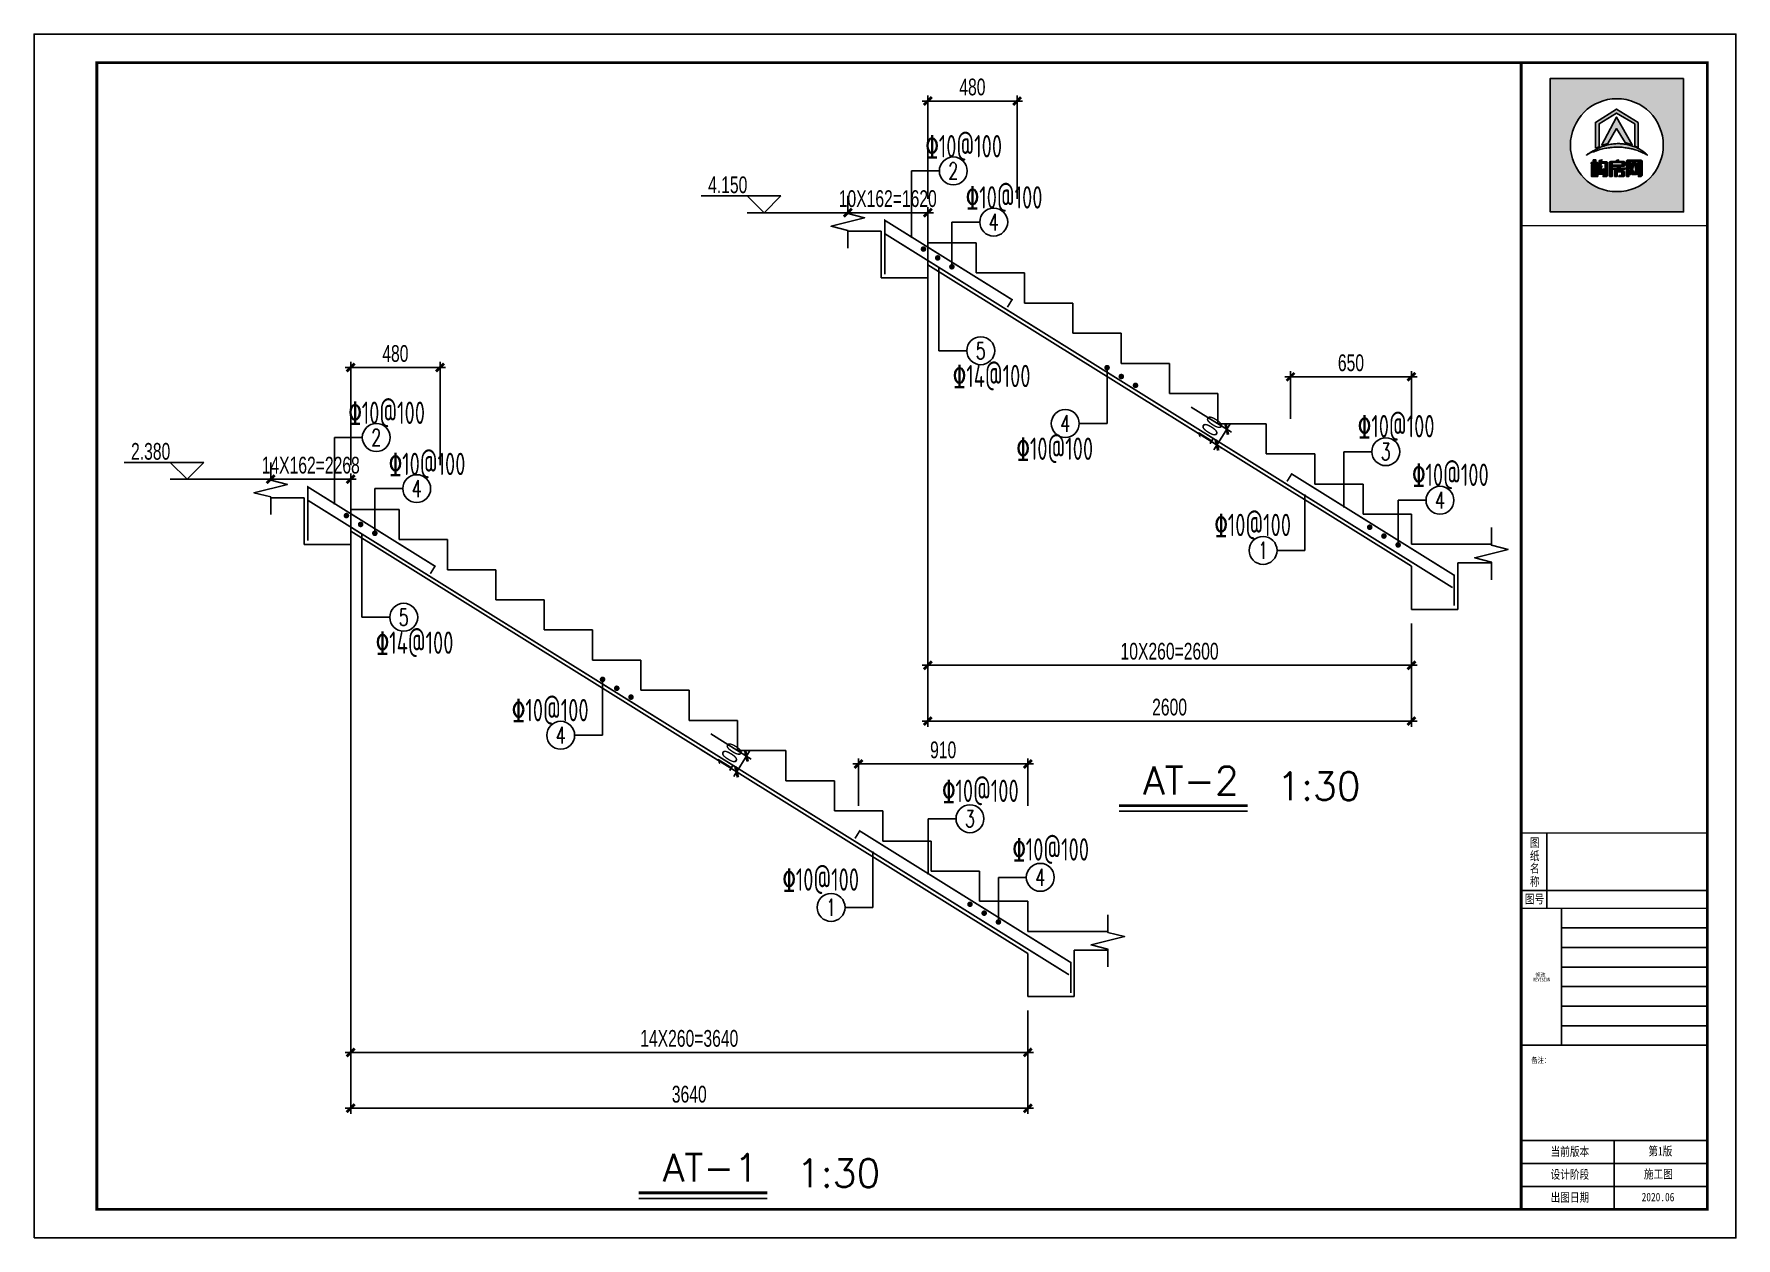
# Model space of a CAD drawing. Header units: millimetres. Extents: x -807114 to 558292, y -468455 to -61603.
# Drawn here: x 466484 to 496981, y -254641 to -233078 of the extents above; entities that cross this region are included whole.
import ezdxf
from ezdxf.enums import TextEntityAlignment as Align

# ---------------------------------------------------------------- set-up
doc = ezdxf.new("R2010")
doc.units = ezdxf.units.MM
doc.header["$LTSCALE"] = 1000
for name, color, linetype in [('DIM', 3, 'Continuous'), ('NUM', 7, 'Continuous'), ('PUB_TEXT', 3, 'Continuous'), ('PUB_TITLE', 4, 'Continuous'), ('REIN', 1, 'Continuous'), ('STAIR_DE', 7, 'Continuous'), ('TEXT', 7, 'Continuous'), ('THIN', 7, 'Continuous')]:
    doc.layers.add(name, color=color, linetype=linetype)
doc.styles.add('HCJG_Dim', font='HCJG.shx', dxfattribs={"width": 0.7, "bigfont": 'hztxt.shx'})
doc.styles.add('HCJG_Label', font='HCJG.shx', dxfattribs={"width": 0.7, "bigfont": 'hztxt.shx'})
doc.styles.add('HCJG_Norm', font='txt.shx', dxfattribs={"bigfont": 'hztxt.shx'})
doc.styles.add('HCJG_Num', font='txt.shx', dxfattribs={"width": 0.7, "bigfont": 'hztxt.shx'})
doc.styles.add('TSSD_Norm', font='Tssdeng.shx', dxfattribs={"width": 0.7, "bigfont": 'hztxt.shx'})
doc.styles.add('ZDBOX', font='simsun.ttc', dxfattribs={"width": 0.7})
doc.styles.add('宋体', font='simsun.ttc', dxfattribs={"width": 0.8})
doc.dimstyles.new('HCJG_30_100', dxfattribs={"dimtxt": 300, "dimasz": 100, "dimexe": 100, "dimexo": 250, "dimgap": 100, "dimtad": 1, "dimdec": 0, "dimlfac": 0.3, "dimzin": 0, "dimdsep": 46, "dimtxsty": 'HCJG_Dim', "dimblk": 'ArchTick', "dimcen": 0, "dimdle": 100, "dimclrd": 3, "dimclre": 3, "dimclrt": 7, "dimadec": 0, "dimazin": 0, "dimtfac": 1, "dimtdec": 0, "dimtix": 1, "dimtmove": 2, "dimatfit": 3, "dimfxl": 1, "dimtolj": 1, "dimtzin": 0, "dimarcsym": 0})

msp = doc.modelspace()

# ---------------------------------------------------------------- texts
at = {"style": 'ZDBOX', "width": 0.8}
for s, height, p in [('图', 154, (493375.5, -247560.8)), ('纸', 154, (493375.5, -247793.2)), ('名', 154, (493375.5, -248017.6)), ('称', 154, (493375.5, -248253.8)), ('图号', 154.03, (493372.4, -248571.5)), ('备注：', 102.68, (493485.3, -251454.4))]:
    msp.add_text(s, height=height, dxfattribs=at).set_placement(p, align=Align.MIDDLE)
for s, p in [('当前版本', (493660.7, -253171.3)), ('第1版', (495411.5, -253164.3)), ('设计阶段', (493660.7, -253582)), ('施工图', (495331.1, -253575)), ('出图日期', (493660.7, -253992.8)), ('2020.06', (495290.8, -253985.7))]:
    msp.add_text(s, height=154.03, dxfattribs=at).set_placement(p)
at = {"layer": 'NUM', "style": 'HCJG_Norm'}
for s, p in [('AT-2', (486356.5, -246698.1)), ('1:30', (488757.6, -246798.1)), ('AT-1', (477749.2, -253632.1)), ('1:30', (480150.3, -253732.1))]:
    msp.add_text(s, height=500, dxfattribs=at).set_placement(p)
at = {"layer": 'PUB_TEXT', "color": 8, "style": '宋体', "width": 0.7}
msp.add_text('REVISION', height=65.27, dxfattribs=at).set_placement((493350.3, -250066.2), align=Align.BOTTOM_LEFT)
at = {"layer": 'PUB_TEXT', "color": 8, "style": '宋体'}
msp.add_text('修改', height=65.27, dxfattribs=at).set_placement((493385.9, -249959.1))
at = {"layer": 'TEXT', "style": 'TSSD_Norm', "width": 0.7}
for s, p in [('%%13110@100', (482456.9, -235286.9)), ('%%13110@100', (483181.5, -236203.3)), ('%%13114@100', (482949.1, -239402.1)), ('%%13110@100', (472116.2, -240061)), ('%%13110@100', (490206.8, -240301.5)), ('%%13110@100', (472840.9, -240977.3)), ('%%13110@100', (491177.7, -241171.3)), ('%%13114@100', (472608.5, -244179)), ('%%13110@100', (482755.1, -246832.8)), ('%%13110@100', (484014.9, -247882.6))]:
    msp.add_text(s, height=400, dxfattribs=at).set_placement(p)
for p in [(485462.2, -240705), (489008.1, -242070.4), (476421.5, -245387.3), (481267.4, -248421.7)]:
    msp.add_text('%%13110@100', height=400, dxfattribs=at).set_placement(p, align=Align.RIGHT)
at = {"layer": 'THIN', "style": 'HCJG_Label', "width": 0.7}
for s, p in [('4.150', (479265.8, -235927.2)), ('2.380', (468925.1, -240701.3))]:
    msp.add_text(s, height=300, dxfattribs=at).set_placement(p, align=Align.RIGHT)

# ---------------------------------------------------------------- blocks, each defined once
blk = doc.blocks.new('sadasfafa')
h = blk.add_hatch(color=252)
h.dxf.hatch_style = 1
h.paths.add_polyline_path([(1853311, -2488040), (1853311, -2490368), (1855639, -2490368), (1855639, -2488040)])
h.paths.add_polyline_path([(1855286, -2489204, 1), (1853664, -2489204, 1)], flags=16)
edge = h.paths.add_edge_path(flags=0)
edge.add_spline(control_points=[(1853945, -2489376), (1853935, -2489385), (1854022, -2489327), (1854064, -2489324), (1854178, -2489280), (1854273, -2489257), (1854375, -2489242), (1854470, -2489236), (1854555, -2489239), (1854630, -2489250), (1854700, -2489259), (1854781, -2489280), (1854854, -2489303), (1854917, -2489335), (1854967, -2489354), (1854993, -2489368), (1855014, -2489382), (1854982, -2489354), (1854965, -2489332), (1854910, -2489297), (1854854, -2489260), (1854784, -2489234), (1854713, -2489206), (1854640, -2489189), (1854569, -2489179), (1854497, -2489176), (1854414, -2489178), (1854321, -2489198), (1854229, -2489222), (1854147, -2489257), (1854080, -2489292), (1854021, -2489325), (1853977, -2489352), (1853953, -2489369), (1853945, -2489376)], knot_values=[0, 0, 0, 0, 114.670179, 423.637006, 763.89867, 1083.683754, 1343.405239, 1688.07646, 1952.326814, 2113.699055, 2375.693807, 2595.188681, 2872.839541, 3068.155951, 3238.592156, 3348.056762, 3361.095167, 3431.805845, 3527.265261, 3733.200323, 3952.805082, 4160.23278, 4398.128766, 4650.488133, 4837.16968, 5050.428326, 5308.684497, 5588.159898, 5913.430939, 6163.12325, 6398.139207, 6601.625078, 6772.549769, 6871.149972, 6871.149972, 6871.149972, 6871.149972], degree=3, periodic=1)
h.paths.add_polyline_path([(1854530, -2489580), (1854534, -2489580), (1854534, -2489603), (1854618, -2489603), (1854618, -2489621), (1854481, -2489621), (1854481, -2489650), (1854589, -2489650), (1854599, -2489656), (1854606, -2489666), (1854606, -2489733), (1854600, -2489742), (1854590, -2489750), (1854506, -2489750), (1854514, -2489740), (1854518, -2489731), (1854552, -2489731), (1854558, -2489728), (1854560, -2489721), (1854560, -2489675), (1854558, -2489670), (1854553, -2489667), (1854481, -2489667), (1854481, -2489750), (1854436, -2489750), (1854436, -2489626), (1854433, -2489621), (1854406, -2489621), (1854406, -2489603), (1854488, -2489603), (1854488, -2489590)], flags=0)
h.paths.add_polyline_path([(1854486, -2489468), (1854506, -2489461), (1854506, -2489485), (1854510, -2489489), (1854601, -2489489), (1854609, -2489494), (1854615, -2489502), (1854615, -2489556), (1854607, -2489564), (1854599, -2489569), (1854401, -2489569), (1854394, -2489573), (1854394, -2489750), (1854349, -2489750), (1854349, -2489504), (1854355, -2489495), (1854367, -2489489), (1854462, -2489489), (1854462, -2489474)], flags=0)
h.paths.add_polyline_path([(1854394, -2489554), (1854394, -2489512), (1854404, -2489506), (1854562, -2489506), (1854570, -2489513), (1854570, -2489554)], flags=0)
h.paths.add_polyline_path([(1854214, -2489569), (1854203, -2489632), (1854193, -2489683), (1854194, -2489689), (1854218, -2489689), (1854220, -2489683), (1854214, -2489633), (1854254, -2489614), (1854263, -2489686), (1854263, -2489700), (1854255, -2489709), (1854159, -2489709), (1854150, -2489702), (1854148, -2489692), (1854173, -2489569)], flags=0)
h.paths.add_polyline_path([(1854187, -2489466), (1854213, -2489458), (1854207, -2489496), (1854296, -2489496), (1854305, -2489498), (1854312, -2489505), (1854314, -2489513), (1854314, -2489733), (1854310, -2489741), (1854301, -2489750), (1854231, -2489750), (1854238, -2489741), (1854243, -2489730), (1854261, -2489730), (1854268, -2489727), (1854270, -2489720), (1854270, -2489531), (1854270, -2489526), (1854267, -2489521), (1854260, -2489516), (1854202, -2489516), (1854201, -2489534), (1854196, -2489558), (1854150, -2489558), (1854159, -2489535), (1854165, -2489504), (1854167, -2489471)], flags=0)
h.paths.add_polyline_path([(1854140, -2489544), (1854140, -2489750), (1854114, -2489750), (1854114, -2489544)], flags=0)
h.paths.add_polyline_path([(1854056, -2489544), (1854053, -2489750), (1854031, -2489750), (1854031, -2489544)], flags=0)
h.paths.add_polyline_path([(1854107, -2489459), (1854107, -2489508), (1854139, -2489508), (1854139, -2489527), (1854107, -2489527), (1854107, -2489750), (1854062, -2489750), (1854062, -2489527), (1854029, -2489527), (1854029, -2489508), (1854062, -2489508), (1854062, -2489459)], flags=0)
h.paths.add_polyline_path([(1854209, -2489211), (1854471, -2488714), (1854743, -2489200), (1854618, -2489155), (1854470, -2488913), (1854318, -2489172)], flags=0)
h.paths.add_polyline_path([(1854102, -2488808), (1854470, -2488575), (1854848, -2488810), (1854848, -2489247), (1854790, -2489223), (1854790, -2488832), (1854471, -2488643), (1854168, -2488829), (1854168, -2489231), (1854102, -2489257)], flags=0)
h.paths.add_polyline_path([(1854685, -2489750), (1854641, -2489750), (1854641, -2489488), (1854641, -2489484), (1854646, -2489475), (1854656, -2489467), (1854898, -2489467), (1854907, -2489471), (1854916, -2489478), (1854916, -2489731), (1854908, -2489743), (1854902, -2489750), (1854847, -2489750), (1854858, -2489732), (1854866, -2489731), (1854869, -2489724), (1854869, -2489718), (1854867, -2489718), (1854836, -2489718), (1854826, -2489684), (1854814, -2489718), (1854746, -2489718), (1854736, -2489684), (1854722, -2489718), (1854689, -2489718), (1854689, -2489709), (1854691, -2489709), (1854720, -2489621), (1854685, -2489512)], flags=0)
h.paths.add_polyline_path([(1854779, -2489518), (1854809, -2489621), (1854781, -2489709), (1854777, -2489709), (1854750, -2489621), (1854775, -2489518)], flags=0)
h = blk.add_hatch(color=7)
h.dxf.hatch_style = 1
h.paths.add_polyline_path([(1854102, -2489257), (1854168, -2489231), (1854168, -2488829), (1854471, -2488643), (1854790, -2488832), (1854790, -2489223), (1854848, -2489247), (1854848, -2488810), (1854470, -2488575), (1854102, -2488808)])
h = blk.add_hatch(color=7)
h.dxf.hatch_style = 1
h.paths.add_polyline_path([(1854318, -2489172), (1854470, -2488913), (1854618, -2489155), (1854743, -2489200), (1854471, -2488714), (1854209, -2489211)])
h = blk.add_hatch(color=7)
h.dxf.hatch_style = 1
edge = h.paths.add_edge_path()
edge.add_spline(control_points=[(1853945, -2489376), (1853953, -2489369), (1853977, -2489352), (1854021, -2489325), (1854080, -2489292), (1854147, -2489257), (1854229, -2489222), (1854321, -2489198), (1854414, -2489178), (1854497, -2489176), (1854569, -2489179), (1854640, -2489189), (1854713, -2489206), (1854784, -2489234), (1854854, -2489260), (1854910, -2489297), (1854965, -2489332), (1854982, -2489354), (1855014, -2489382), (1854993, -2489368), (1854967, -2489354), (1854917, -2489335), (1854854, -2489303), (1854781, -2489280), (1854700, -2489259), (1854630, -2489250), (1854555, -2489239), (1854470, -2489236), (1854375, -2489242), (1854273, -2489257), (1854178, -2489280), (1854064, -2489324), (1854022, -2489327), (1853935, -2489385), (1853945, -2489376)], knot_values=[0, 0, 0, 0, 98.600203, 269.524894, 473.010766, 708.026723, 957.719033, 1282.990074, 1562.465475, 1820.721647, 2033.980292, 2220.661839, 2473.021206, 2710.917192, 2918.34489, 3137.949649, 3343.884711, 3439.344127, 3510.054805, 3523.09321, 3632.557816, 3802.994021, 3998.310431, 4275.961291, 4495.456165, 4757.450917, 4918.823158, 5183.073513, 5527.744733, 5787.466218, 6107.251302, 6447.512966, 6756.479793, 6871.149972, 6871.149972, 6871.149972, 6871.149972], degree=3, periodic=1)
h = blk.add_hatch(color=7)
h.dxf.hatch_style = 1
h.paths.add_polyline_path([(1854062, -2489459), (1854062, -2489508), (1854029, -2489508), (1854029, -2489527), (1854062, -2489527), (1854062, -2489750), (1854107, -2489750), (1854107, -2489527), (1854139, -2489527), (1854139, -2489508), (1854107, -2489508), (1854107, -2489459)])
h = blk.add_hatch(color=7)
h.dxf.hatch_style = 1
h.paths.add_polyline_path([(1854031, -2489544), (1854031, -2489750), (1854053, -2489750), (1854056, -2489544)])
h = blk.add_hatch(color=7)
h.dxf.hatch_style = 1
h.paths.add_polyline_path([(1854114, -2489544), (1854114, -2489750), (1854140, -2489750), (1854140, -2489544)])
h = blk.add_hatch(color=7)
h.dxf.hatch_style = 1
h.paths.add_polyline_path([(1854167, -2489471), (1854165, -2489504), (1854159, -2489535), (1854150, -2489558), (1854196, -2489558), (1854201, -2489534), (1854202, -2489516), (1854260, -2489516), (1854267, -2489521), (1854270, -2489526), (1854270, -2489531), (1854270, -2489720), (1854268, -2489727), (1854261, -2489730), (1854243, -2489730), (1854238, -2489741), (1854231, -2489750), (1854301, -2489750), (1854310, -2489741), (1854314, -2489733), (1854314, -2489513), (1854312, -2489505), (1854305, -2489498), (1854296, -2489496), (1854207, -2489496), (1854213, -2489458), (1854187, -2489466)])
h = blk.add_hatch(color=7)
h.dxf.hatch_style = 1
h.paths.add_polyline_path([(1854462, -2489474), (1854462, -2489489), (1854367, -2489489), (1854355, -2489495), (1854349, -2489504), (1854349, -2489750), (1854394, -2489750), (1854394, -2489573), (1854401, -2489569), (1854599, -2489569), (1854607, -2489564), (1854615, -2489556), (1854615, -2489502), (1854609, -2489494), (1854601, -2489489), (1854510, -2489489), (1854506, -2489485), (1854506, -2489461), (1854486, -2489468)])
h.paths.add_polyline_path([(1854394, -2489554), (1854394, -2489512), (1854404, -2489506), (1854562, -2489506), (1854570, -2489513), (1854570, -2489554)], flags=16)
h = blk.add_hatch(color=7)
h.dxf.hatch_style = 1
h.paths.add_polyline_path([(1854685, -2489512), (1854685, -2489493), (1854693, -2489483), (1854862, -2489483), (1854869, -2489491), (1854869, -2489724), (1854866, -2489731), (1854858, -2489732), (1854847, -2489750), (1854902, -2489750), (1854908, -2489743), (1854916, -2489731), (1854916, -2489478), (1854907, -2489471), (1854898, -2489467), (1854656, -2489467), (1854646, -2489475), (1854641, -2489484), (1854641, -2489488), (1854641, -2489750), (1854685, -2489750)])
h = blk.add_hatch(color=7)
h.dxf.hatch_style = 1
h.paths.add_polyline_path([(1854866, -2489709), (1854840, -2489621), (1854866, -2489512), (1854836, -2489512), (1854824, -2489558), (1854808, -2489512), (1854745, -2489512), (1854734, -2489557), (1854719, -2489512), (1854689, -2489512), (1854720, -2489621), (1854691, -2489709), (1854689, -2489709), (1854689, -2489710), (1854689, -2489718), (1854722, -2489718), (1854736, -2489684), (1854746, -2489718), (1854814, -2489718), (1854826, -2489684), (1854836, -2489718), (1854867, -2489718), (1854867, -2489709)])
h.paths.add_polyline_path([(1854779, -2489518), (1854809, -2489621), (1854781, -2489709), (1854777, -2489709), (1854750, -2489621), (1854775, -2489518)], flags=16)
h = blk.add_hatch(color=7)
h.dxf.hatch_style = 1
h.paths.add_polyline_path([(1854173, -2489569), (1854148, -2489692), (1854150, -2489702), (1854159, -2489709), (1854255, -2489709), (1854263, -2489700), (1854263, -2489686), (1854254, -2489614), (1854214, -2489633), (1854220, -2489683), (1854218, -2489689), (1854194, -2489689), (1854193, -2489683), (1854203, -2489632), (1854214, -2489569)])
h = blk.add_hatch(color=7)
h.dxf.hatch_style = 1
h.paths.add_polyline_path([(1854488, -2489590), (1854488, -2489603), (1854406, -2489603), (1854406, -2489621), (1854433, -2489621), (1854436, -2489626), (1854436, -2489750), (1854481, -2489750), (1854481, -2489667), (1854553, -2489667), (1854558, -2489670), (1854560, -2489675), (1854560, -2489721), (1854558, -2489728), (1854552, -2489731), (1854518, -2489731), (1854514, -2489740), (1854506, -2489750), (1854590, -2489750), (1854600, -2489742), (1854606, -2489733), (1854606, -2489666), (1854599, -2489656), (1854589, -2489650), (1854481, -2489650), (1854481, -2489621), (1854618, -2489621), (1854618, -2489603), (1854534, -2489603), (1854534, -2489580), (1854530, -2489580)])
for points in [[(1855639, -2488040), (1853311, -2488040), (1853311, -2490368), (1855639, -2490368)], [(1854102, -2489257), (1854102, -2488808), (1854470, -2488575), (1854848, -2488810), (1854848, -2489247), (1854790, -2489223), (1854790, -2488832), (1854471, -2488643), (1854168, -2488829), (1854168, -2489231)], [(1854209, -2489211), (1854318, -2489172), (1854470, -2488913), (1854618, -2489155), (1854743, -2489200), (1854471, -2488714)], [(1854062, -2489459), (1854107, -2489459), (1854107, -2489508), (1854139, -2489508), (1854139, -2489527), (1854107, -2489527), (1854107, -2489750), (1854062, -2489750), (1854062, -2489527), (1854029, -2489527), (1854029, -2489508), (1854062, -2489508)], [(1854056, -2489544), (1854031, -2489544), (1854031, -2489750), (1854053, -2489750)], [(1854114, -2489544), (1854140, -2489544), (1854140, -2489750), (1854114, -2489750)], [(1854462, -2489474), (1854486, -2489468), (1854506, -2489461), (1854506, -2489485), (1854510, -2489489), (1854601, -2489489), (1854609, -2489494), (1854615, -2489502), (1854615, -2489556), (1854607, -2489564), (1854599, -2489569), (1854401, -2489569), (1854394, -2489573), (1854394, -2489750), (1854349, -2489750), (1854349, -2489504), (1854355, -2489495), (1854367, -2489489), (1854462, -2489489)], [(1854394, -2489554), (1854570, -2489554), (1854570, -2489513), (1854562, -2489506), (1854404, -2489506), (1854394, -2489512)], [(1854641, -2489750), (1854641, -2489488), (1854641, -2489484), (1854646, -2489475), (1854656, -2489467), (1854898, -2489467), (1854907, -2489471), (1854916, -2489478), (1854916, -2489731), (1854908, -2489743), (1854902, -2489750), (1854847, -2489750), (1854858, -2489732), (1854866, -2489731), (1854869, -2489724), (1854869, -2489491), (1854862, -2489483), (1854693, -2489483), (1854685, -2489493), (1854685, -2489750)], [(1854775, -2489518), (1854779, -2489518), (1854809, -2489621), (1854781, -2489709), (1854777, -2489709), (1854750, -2489621)], [(1854488, -2489590), (1854530, -2489580), (1854534, -2489580), (1854534, -2489603), (1854618, -2489603), (1854618, -2489621), (1854481, -2489621), (1854481, -2489650), (1854589, -2489650), (1854599, -2489656), (1854606, -2489666), (1854606, -2489733), (1854600, -2489742), (1854590, -2489750), (1854506, -2489750), (1854514, -2489740), (1854518, -2489731), (1854552, -2489731), (1854558, -2489728), (1854560, -2489721), (1854560, -2489675), (1854558, -2489670), (1854553, -2489667), (1854481, -2489667), (1854481, -2489750), (1854436, -2489750), (1854436, -2489626), (1854433, -2489621), (1854406, -2489621), (1854406, -2489603), (1854488, -2489603)]]:
    blk.add_lwpolyline(points, close=True)
for points in [[(1854167, -2489471), (1854187, -2489466), (1854213, -2489458), (1854207, -2489496), (1854296, -2489496), (1854305, -2489498), (1854312, -2489505), (1854314, -2489513), (1854314, -2489733), (1854310, -2489741), (1854301, -2489750), (1854231, -2489750), (1854238, -2489741), (1854243, -2489730), (1854261, -2489730), (1854268, -2489727), (1854270, -2489720), (1854270, -2489531), (1854270, -2489526), (1854267, -2489521), (1854260, -2489516), (1854202, -2489516), (1854201, -2489534), (1854196, -2489558), (1854150, -2489558), (1854150, -2489558), (1854159, -2489535), (1854165, -2489504), (1854167, -2489471)], [(1854866, -2489709), (1854866, -2489709), (1854867, -2489709), (1854867, -2489718), (1854836, -2489718), (1854826, -2489684), (1854814, -2489718), (1854746, -2489718), (1854736, -2489684), (1854722, -2489718), (1854689, -2489718), (1854689, -2489710), (1854689, -2489709), (1854691, -2489709), (1854720, -2489621), (1854689, -2489512)], [(1854173, -2489569), (1854214, -2489569), (1854203, -2489632), (1854193, -2489683), (1854194, -2489689), (1854218, -2489689), (1854220, -2489683), (1854214, -2489633), (1854254, -2489614), (1854263, -2489686), (1854263, -2489700), (1854255, -2489709), (1854159, -2489709), (1854150, -2489702), (1854148, -2489692), (1854173, -2489569)]]:
    blk.add_lwpolyline(points)
at = {"color": 7}
blk.add_lwpolyline([(1854689, -2489512), (1854719, -2489512), (1854734, -2489557), (1854745, -2489512), (1854808, -2489512), (1854824, -2489558), (1854836, -2489512), (1854866, -2489512), (1854840, -2489621), (1854866, -2489709)], dxfattribs=at)
blk.add_circle((1854475, -2489204), 811)
at = {"start_tangent": (-0.74079, -0.671736), "end_tangent": (-0.74079, -0.671736)}
blk.add_spline([(1853945, -2489376), (1853977, -2489357), (1854071, -2489318), (1854178, -2489282), (1854280, -2489257), (1854365, -2489245), (1854479, -2489238), (1854566, -2489241), (1854619, -2489248), (1854704, -2489261), (1854775, -2489279), (1854861, -2489308), (1854920, -2489335), (1854972, -2489357), (1855003, -2489375), (1855007, -2489377), (1854990, -2489361), (1854968, -2489339), (1854913, -2489299), (1854851, -2489261), (1854787, -2489235), (1854714, -2489208), (1854633, -2489189), (1854572, -2489180), (1854501, -2489177), (1854416, -2489181), (1854326, -2489198), (1854222, -2489227), (1854146, -2489259), (1854077, -2489294), (1854019, -2489327), (1853971, -2489357), (1853945, -2489376)], degree=3, dxfattribs=at)
blk = doc.blocks.new('HC_REINO')
at = {"layer": 'NUM'}
blk.add_circle((0, 0), 0.5, dxfattribs=at)
at = {"style": 'HCJG_Num', "width": 0.7}
blk.add_attdef('A', text='', height=0.6, dxfattribs=at).set_placement((0, 0), align=Align.MIDDLE_CENTER)
blk = doc.blocks.new('ArchTick')
at = {"color": 0, "const_width": 0.5}
blk.add_lwpolyline([(-0.71, -0.71), (0.71, 0.71)], dxfattribs=at)
blk = doc.blocks.new('*D10406')
at = {"layer": 'Defpoints', "color": 0}
for p in [(478401, -245481), (478225, -245764), (479250, -246010)]:
    blk.add_point(p, dxfattribs=at)
at = {"layer": 'DIM', "color": 3, "lineweight": -2}
for p, q in [((478614, -245613), (479335, -246063)), ((478437, -245896), (479159, -246346)), ((479021, -246378), (479303, -245925)), ((479250, -246010), (479303, -245925)), ((479074, -246293), (479021, -246378))]:
    blk.add_line(p, q, dxfattribs=at)
at = {"layer": 'DIM', "color": 3, "linetype": 'ByBlock', "lineweight": -2, "xscale": 100, "yscale": 100, "zscale": 100}
for p, rotation in [((479250, -246010), 238.073994877989), ((479074, -246293), 58.07399487798905)]:
    blk.add_blockref('ArchTick', p, dxfattribs=dict(at, rotation=rotation))
at = {"layer": 'DIM', "color": 7, "insert": (478950, -246019), "char_height": 300, "attachment_point": 5, "rotation": 58.074, "style": 'HCJG_Dim'}
blk.add_mtext('\\A1;100', dxfattribs=at)
blk = doc.blocks.new('_ArchTick')
at = {"color": 0, "linetype": 'ByBlock', "const_width": 0.15}
blk.add_lwpolyline([(-0.5, -0.5), (0.5, 0.5)], dxfattribs=at)
blk = doc.blocks.new('*D10407')
at = {"layer": 'Defpoints', "color": 0}
for p in [(470725, -241051), (472158, -241051), (472158, -249151)]:
    blk.add_point(p, dxfattribs=at)
at = {"layer": 'DIM', "color": 3, "lineweight": -2}
for p, q in [((470725, -240801), (470725, -240951)), ((470625, -241051), (472258, -241051)), ((470725, -241051), (470625, -241051)), ((472158, -248901), (472158, -240951)), ((472158, -241051), (472258, -241051))]:
    blk.add_line(p, q, dxfattribs=at)
at = {"layer": 'DIM', "color": 3, "linetype": 'ByBlock', "lineweight": -2, "xscale": 100, "yscale": 100, "zscale": 100}
blk.add_blockref('ArchTick', (470725, -241051), dxfattribs=at)
at = {"layer": 'DIM', "color": 3, "linetype": 'ByBlock', "lineweight": -2, "xscale": 100, "yscale": 100, "zscale": 100, "rotation": 180}
blk.add_blockref('ArchTick', (472158, -241051), dxfattribs=at)
at = {"layer": 'DIM', "color": 7, "insert": (471442, -240801), "char_height": 300, "attachment_point": 5, "style": 'HCJG_Dim'}
blk.add_mtext('\\A1;14X162=2268', dxfattribs=at)
blk = doc.blocks.new('*D10408')
at = {"layer": 'Defpoints', "color": 0}
for p in [(484292, -246151), (481258, -247151), (484292, -247151)]:
    blk.add_point(p, dxfattribs=at)
at = {"layer": 'DIM', "color": 3, "lineweight": -2}
for p, q in [((481258, -246901), (481258, -246051)), ((484292, -246901), (484292, -246051)), ((481158, -246151), (484392, -246151))]:
    blk.add_line(p, q, dxfattribs=at)
at = {"layer": 'DIM', "color": 3, "linetype": 'ByBlock', "lineweight": -2, "xscale": 100, "yscale": 100, "zscale": 100, "rotation": 180}
blk.add_blockref('ArchTick', (481258, -246151), dxfattribs=at)
at = {"layer": 'DIM', "color": 3, "linetype": 'ByBlock', "lineweight": -2, "xscale": 100, "yscale": 100, "zscale": 100}
blk.add_blockref('ArchTick', (484292, -246151), dxfattribs=at)
at = {"layer": 'DIM', "color": 7, "insert": (482775, -245901), "char_height": 300, "attachment_point": 5, "style": 'HCJG_Dim'}
blk.add_mtext('\\A1;910', dxfattribs=at)
blk = doc.blocks.new('*D10409')
at = {"layer": 'Defpoints', "color": 0}
for p in [(472158, -242218), (484292, -250318), (484292, -252318)]:
    blk.add_point(p, dxfattribs=at)
at = {"layer": 'DIM', "color": 3, "lineweight": -2}
for p, q in [((472158, -242468), (472158, -252418)), ((484292, -250568), (484292, -252418)), ((472058, -252318), (484392, -252318))]:
    blk.add_line(p, q, dxfattribs=at)
at = {"layer": 'DIM', "color": 3, "linetype": 'ByBlock', "lineweight": -2, "xscale": 100, "yscale": 100, "zscale": 100, "rotation": 180}
blk.add_blockref('ArchTick', (472158, -252318), dxfattribs=at)
at = {"layer": 'DIM', "color": 3, "linetype": 'ByBlock', "lineweight": -2, "xscale": 100, "yscale": 100, "zscale": 100}
blk.add_blockref('ArchTick', (484292, -252318), dxfattribs=at)
at = {"layer": 'DIM', "color": 7, "insert": (478225, -252068), "char_height": 300, "attachment_point": 5, "style": 'HCJG_Dim'}
blk.add_mtext('\\A1;3640', dxfattribs=at)
blk = doc.blocks.new('*D10410')
at = {"layer": 'Defpoints', "color": 0}
for p in [(472158, -250318), (484292, -250318), (484292, -251318)]:
    blk.add_point(p, dxfattribs=at)
at = {"layer": 'DIM', "color": 3, "lineweight": -2}
for p, q in [((472158, -250568), (472158, -251418)), ((484292, -250568), (484292, -251418)), ((472058, -251318), (484392, -251318))]:
    blk.add_line(p, q, dxfattribs=at)
at = {"layer": 'DIM', "color": 3, "linetype": 'ByBlock', "lineweight": -2, "xscale": 100, "yscale": 100, "zscale": 100, "rotation": 180}
blk.add_blockref('ArchTick', (472158, -251318), dxfattribs=at)
at = {"layer": 'DIM', "color": 3, "linetype": 'ByBlock', "lineweight": -2, "xscale": 100, "yscale": 100, "zscale": 100}
blk.add_blockref('ArchTick', (484292, -251318), dxfattribs=at)
at = {"layer": 'DIM', "color": 7, "insert": (478225, -251068), "char_height": 300, "attachment_point": 5, "style": 'HCJG_Dim'}
blk.add_mtext('\\A1;14X260=3640', dxfattribs=at)
blk = doc.blocks.new('*D10411')
at = {"layer": 'Defpoints', "color": 0}
for p in [(473759, -239051), (472158, -241051), (473759, -241051)]:
    blk.add_point(p, dxfattribs=at)
at = {"layer": 'DIM', "color": 3, "lineweight": -2}
for p, q in [((472058, -239051), (473859, -239051)), ((472158, -240801), (472158, -238951)), ((473759, -240801), (473759, -238951))]:
    blk.add_line(p, q, dxfattribs=at)
at = {"layer": 'DIM', "color": 3, "linetype": 'ByBlock', "lineweight": -2, "xscale": 100, "yscale": 100, "zscale": 100, "rotation": 180}
blk.add_blockref('ArchTick', (472158, -239051), dxfattribs=at)
at = {"layer": 'DIM', "color": 3, "linetype": 'ByBlock', "lineweight": -2, "xscale": 100, "yscale": 100, "zscale": 100}
blk.add_blockref('ArchTick', (473759, -239051), dxfattribs=at)
at = {"layer": 'DIM', "color": 7, "insert": (472959, -238801), "char_height": 300, "attachment_point": 5, "style": 'HCJG_Dim'}
blk.add_mtext('\\A1;480', dxfattribs=at)
blk = doc.blocks.new('*D10412')
at = {"layer": 'Defpoints', "color": 0}
for p in [(491166, -239217), (488999, -240217), (491166, -240217)]:
    blk.add_point(p, dxfattribs=at)
at = {"layer": 'DIM', "color": 3, "lineweight": -2}
for p, q in [((488899, -239217), (491266, -239217)), ((488999, -239967), (488999, -239117)), ((491166, -239967), (491166, -239117))]:
    blk.add_line(p, q, dxfattribs=at)
at = {"layer": 'DIM', "color": 3, "linetype": 'ByBlock', "lineweight": -2, "xscale": 100, "yscale": 100, "zscale": 100, "rotation": 180}
blk.add_blockref('ArchTick', (488999, -239217), dxfattribs=at)
at = {"layer": 'DIM', "color": 3, "linetype": 'ByBlock', "lineweight": -2, "xscale": 100, "yscale": 100, "zscale": 100}
blk.add_blockref('ArchTick', (491166, -239217), dxfattribs=at)
at = {"layer": 'DIM', "color": 7, "insert": (490082, -238967), "char_height": 300, "attachment_point": 5, "style": 'HCJG_Dim'}
blk.add_mtext('\\A1;650', dxfattribs=at)
blk = doc.blocks.new('*D10413')
at = {"layer": 'Defpoints', "color": 0}
for p in [(484099, -234277), (482499, -236277), (484099, -236277)]:
    blk.add_point(p, dxfattribs=at)
at = {"layer": 'DIM', "color": 3, "lineweight": -2}
for p, q in [((482499, -236027), (482499, -234177)), ((484099, -236027), (484099, -234177)), ((482399, -234277), (484199, -234277))]:
    blk.add_line(p, q, dxfattribs=at)
at = {"layer": 'DIM', "color": 3, "linetype": 'ByBlock', "lineweight": -2, "xscale": 100, "yscale": 100, "zscale": 100, "rotation": 180}
blk.add_blockref('ArchTick', (482499, -234277), dxfattribs=at)
at = {"layer": 'DIM', "color": 3, "linetype": 'ByBlock', "lineweight": -2, "xscale": 100, "yscale": 100, "zscale": 100}
blk.add_blockref('ArchTick', (484099, -234277), dxfattribs=at)
at = {"layer": 'DIM', "color": 7, "insert": (483299, -234027), "char_height": 300, "attachment_point": 5, "style": 'HCJG_Dim'}
blk.add_mtext('\\A1;480', dxfattribs=at)
blk = doc.blocks.new('*D10414')
at = {"layer": 'Defpoints', "color": 0}
for p in [(487009, -239627), (486832, -239910), (487857, -240156)]:
    blk.add_point(p, dxfattribs=at)
at = {"layer": 'DIM', "color": 3, "lineweight": -2}
for p, q in [((487221, -239759), (487942, -240209)), ((487045, -240042), (487766, -240492)), ((487628, -240524), (487910, -240071)), ((487857, -240156), (487910, -240071)), ((487681, -240439), (487628, -240524))]:
    blk.add_line(p, q, dxfattribs=at)
at = {"layer": 'DIM', "color": 3, "linetype": 'ByBlock', "lineweight": -2, "xscale": 100, "yscale": 100, "zscale": 100}
for p, rotation in [((487681, -240439), 58.07399487800868), ((487857, -240156), 238.0739948780087)]:
    blk.add_blockref('ArchTick', p, dxfattribs=dict(at, rotation=rotation))
at = {"layer": 'DIM', "color": 7, "insert": (487557, -240165), "char_height": 300, "attachment_point": 5, "rotation": 58.074, "style": 'HCJG_Dim'}
blk.add_mtext('\\A1;100', dxfattribs=at)
blk = doc.blocks.new('*D10415')
at = {"layer": 'Defpoints', "color": 0}
for p in [(481066, -236277), (482499, -236277), (482499, -242217)]:
    blk.add_point(p, dxfattribs=at)
at = {"layer": 'DIM', "color": 3, "lineweight": -2}
for p, q in [((481066, -236027), (481066, -236177)), ((480966, -236277), (482599, -236277)), ((481066, -236277), (480966, -236277)), ((482499, -241967), (482499, -236177)), ((482499, -236277), (482599, -236277))]:
    blk.add_line(p, q, dxfattribs=at)
at = {"layer": 'DIM', "color": 3, "linetype": 'ByBlock', "lineweight": -2, "xscale": 100, "yscale": 100, "zscale": 100}
blk.add_blockref('ArchTick', (481066, -236277), dxfattribs=at)
at = {"layer": 'DIM', "color": 3, "linetype": 'ByBlock', "lineweight": -2, "xscale": 100, "yscale": 100, "zscale": 100, "rotation": 180}
blk.add_blockref('ArchTick', (482499, -236277), dxfattribs=at)
at = {"layer": 'DIM', "color": 7, "insert": (481782, -236027), "char_height": 300, "attachment_point": 5, "style": 'HCJG_Dim'}
blk.add_mtext('\\A1;10X162=1620', dxfattribs=at)
blk = doc.blocks.new('*D10416')
at = {"layer": 'Defpoints', "color": 0}
for p in [(482499, -237444), (491166, -243384), (491166, -245384)]:
    blk.add_point(p, dxfattribs=at)
at = {"layer": 'DIM', "color": 3, "lineweight": -2}
for p, q in [((482499, -237694), (482499, -245484)), ((491166, -243634), (491166, -245484)), ((482399, -245384), (491266, -245384))]:
    blk.add_line(p, q, dxfattribs=at)
at = {"layer": 'DIM', "color": 3, "linetype": 'ByBlock', "lineweight": -2, "xscale": 100, "yscale": 100, "zscale": 100, "rotation": 180}
blk.add_blockref('ArchTick', (482499, -245384), dxfattribs=at)
at = {"layer": 'DIM', "color": 3, "linetype": 'ByBlock', "lineweight": -2, "xscale": 100, "yscale": 100, "zscale": 100}
blk.add_blockref('ArchTick', (491166, -245384), dxfattribs=at)
at = {"layer": 'DIM', "color": 7, "insert": (486832, -245134), "char_height": 300, "attachment_point": 5, "style": 'HCJG_Dim'}
blk.add_mtext('\\A1;2600', dxfattribs=at)
blk = doc.blocks.new('*D10417')
at = {"layer": 'Defpoints', "color": 0}
for p in [(482499, -243384), (491166, -243384), (491166, -244384)]:
    blk.add_point(p, dxfattribs=at)
at = {"layer": 'DIM', "color": 3, "lineweight": -2}
for p, q in [((482499, -243634), (482499, -244484)), ((491166, -243634), (491166, -244484)), ((482399, -244384), (491266, -244384))]:
    blk.add_line(p, q, dxfattribs=at)
at = {"layer": 'DIM', "color": 3, "linetype": 'ByBlock', "lineweight": -2, "xscale": 100, "yscale": 100, "zscale": 100, "rotation": 180}
blk.add_blockref('ArchTick', (482499, -244384), dxfattribs=at)
at = {"layer": 'DIM', "color": 3, "linetype": 'ByBlock', "lineweight": -2, "xscale": 100, "yscale": 100, "zscale": 100}
blk.add_blockref('ArchTick', (491166, -244384), dxfattribs=at)
at = {"layer": 'DIM', "color": 7, "insert": (486832, -244134), "char_height": 300, "attachment_point": 5, "style": 'HCJG_Dim'}
blk.add_mtext('\\A1;10X260=2600', dxfattribs=at)

# ---------------------------------------------------------------- dimensions: what is measured, and where the dimension line sits
at = {"layer": 'DIM'}
for base, p1, p2, picture, middle in [((484099.3, -234277.2), (482499.1, -236277.2), (484099.3, -236277.2), '*D10413', (483299.2, -234027.2)), ((491165.8, -245383.9), (482499.1, -237443.9), (491165.8, -243383.9), '*D10416', (486832.5, -245133.9)), ((473758.6, -239051.3), (472158.5, -241051.3), (473758.6, -241051.3), '*D10411', (472958.5, -238801.3)), ((491165.8, -239217.2), (488999.1, -240217.2), (491165.8, -240217.2), '*D10412', (490082.5, -238967.2)), ((484291.8, -252317.9), (472158.5, -242217.9), (484291.8, -250317.9), '*D10409', (478225.1, -252067.9)), ((484291.8, -246151.3), (481258.5, -247151.3), (484291.8, -247151.3), '*D10408', (482775.1, -245901.3))]:
    dim = msp.add_linear_dim(base=base, p1=p1, p2=p2, dimstyle='HCJG_30_100', dxfattribs=at)
    dim.commit()
    dim.dimension.update_dxf_attribs({"geometry": picture, "text_midpoint": middle})
for base, p1, p2, text, picture, middle in [((482499.1, -236277.2), (481065.8, -236277.2), (482499.1, -242217.2), '10X162=1620', '*D10415', (481782.5, -236027.2)), ((472158.5, -241051.3), (470725.1, -241051.3), (472158.5, -249151.3), '14X162=2268', '*D10407', (471441.8, -240801.3)), ((491165.8, -244383.9), (482499.1, -243383.9), (491165.8, -243383.9), '10X260=2600', '*D10417', (486832.5, -244133.9)), ((484291.8, -251317.9), (472158.5, -250317.9), (484291.8, -250317.9), '14X260=3640', '*D10410', (478225.1, -251067.9))]:
    dim = msp.add_linear_dim(base=base, p1=p1, p2=p2, text=text, dimstyle='HCJG_30_100', dxfattribs=at)
    dim.commit()
    dim.dimension.update_dxf_attribs({"geometry": picture, "text_midpoint": middle})
for p1, p2, picture, middle in [((486832.5, -239910), (487008.7, -239627.1), '*D10414', (487557.1, -240165.1)), ((478225.1, -245764), (478401.4, -245481.1), '*D10406', (478949.8, -246019.2))]:
    dim = msp.add_aligned_dim(p1=p1, p2=p2, distance=-1000, dimstyle='HCJG_30_100', dxfattribs=at)
    dim.commit()
    dim.dimension.update_dxf_attribs({"geometry": picture, "text_midpoint": middle})

# ---------------------------------------------------------------- linework, layer by layer
for p, q in [((493592.7, -248736.8), (493592.7, -247389.1)), ((493130.6, -248415.9), (496467.8, -248415.9))]:
    msp.add_line(p, q)
at = {"const_width": 25.7}
for points in [[(493130.6, -236507.6), (496467.8, -236507.6)], [(493130.6, -247389.1), (496467.8, -247389.1)], [(493130.6, -248736.8), (496467.8, -248736.8)], [(493130.6, -251189.9), (496467.8, -251189.9)]]:
    msp.add_lwpolyline(points, dxfattribs=at)
at = {"layer": 'NUM', "const_width": 50}
for points in [[(488231.9, -246898.1), (485927.2, -246898.1)], [(479624.6, -253832.1), (477319.9, -253832.1)]]:
    msp.add_lwpolyline(points, dxfattribs=at)
at = {"layer": 'NUM'}
for points in [[(488226.1, -246998.1), (485927.2, -246998.1)], [(479618.8, -253932.1), (477319.9, -253932.1)]]:
    msp.add_lwpolyline(points, dxfattribs=at)
at = {"layer": 'PUB_TITLE'}
for p, q in [((493130.6, -252895.5), (496467.8, -252895.5)), ((494799.2, -254127.7), (494799.2, -252895.5)), ((493130.6, -253306.2), (496467.8, -253306.2)), ((493130.6, -253717), (496467.8, -253717))]:
    msp.add_line(p, q, dxfattribs=at)
for points in [[(466484.1, -254641.1), (496981.2, -254641.1), (496981.2, -233077.5), (466484.1, -233077.5)], [(467609.3, -254127.7), (496467.8, -254127.7), (496467.8, -233590.9), (467609.3, -233590.9)]]:
    msp.add_lwpolyline(points, close=True, dxfattribs=at)
at = {"layer": 'PUB_TITLE', "const_width": 51.3}
msp.add_lwpolyline([(467609.3, -254127.7), (496467.8, -254127.7), (496467.8, -233590.9), (467609.3, -233590.9)], close=True, dxfattribs=at)
msp.add_lwpolyline([(493130.6, -254127.7), (493130.6, -233590.9)], dxfattribs=at)
at = {"layer": 'PUB_TITLE'}
msp.add_lwpolyline([(493130.6, -251189.9), (496467.8, -251189.9)], dxfattribs=at)
for points in [[(493856.7, -248736.8), (493856.7, -248736.8), (493856.7, -251174.5), (493856.7, -251174.5)], [(493856.7, -249087.2), (493856.7, -249087.2), (495801.5, -249087.2), (496467.8, -249087.2)], [(493856.7, -249437.7), (493856.7, -249437.7), (495801.5, -249437.7), (496467.8, -249437.7)], [(493856.7, -249788.1), (493856.7, -249788.1), (495801.5, -249788.1), (496467.8, -249788.1)], [(493856.7, -250138.6), (493856.7, -250138.6), (495801.5, -250138.6), (496467.8, -250138.6)], [(493856.7, -250489), (493856.7, -250489), (495801.5, -250489), (496467.8, -250489)], [(493856.7, -250839.5), (493856.7, -250839.5), (495801.5, -250839.5), (496467.8, -250839.5)]]:
    msp.add_open_spline(points, degree=3, dxfattribs=at)
at = {"layer": 'REIN', "const_width": 30}
for points in [[(481730.8, -237378.9), (481730.8, -236415.1), (484009.7, -237835), (483926, -237969.4)], [(491903.5, -242993), (481732.7, -236655.8)], [(471390.1, -242152.9), (471390.1, -241189.1), (473669.1, -242609.1), (473585.4, -242743.4)], [(488936.2, -241091.2), (489019.9, -240956.8), (491934.1, -242772.5), (491934.1, -243318.9)], [(485029.5, -249927.1), (471392, -241429.9)], [(481195.5, -247485.2), (481279.3, -247350.8), (485060.1, -249706.6), (485060.1, -250252.9)]]:
    msp.add_lwpolyline(points, dxfattribs=at)
at = {"layer": 'REIN', "const_width": 50}
for points in [[(482397.3, -236928.4, 1), (482447.3, -236928.4, 1)], [(482651.9, -237087.1, 1), (482701.9, -237087.1, 1)], [(482906.5, -237245.7, 1), (482956.5, -237245.7, 1)], [(485687.2, -239052.9, 1), (485737.2, -239052.9, 1)], [(485941.8, -239211.5, 1), (485991.8, -239211.5, 1)], [(486196.4, -239370.2, 1), (486246.4, -239370.2, 1)], [(472056.6, -241702.4, 1), (472106.6, -241702.4, 1)], [(472311.3, -241861.1, 1), (472361.3, -241861.1, 1)], [(472565.9, -242019.7, 1), (472615.9, -242019.7, 1)], [(490393.5, -241910.7, 1), (490443.5, -241910.7, 1)], [(490648.1, -242069.3, 1), (490698.1, -242069.3, 1)], [(490902.7, -242228, 1), (490952.7, -242228, 1)], [(476646.5, -244636.9, 1), (476696.5, -244636.9, 1)], [(476901.2, -244795.6, 1), (476951.2, -244795.6, 1)], [(477155.8, -244954.2, 1), (477205.8, -244954.2, 1)], [(483230.6, -248664.7, 1), (483280.6, -248664.7, 1)], [(483485.2, -248823.3, 1), (483535.2, -248823.3, 1)], [(483739.9, -248982, 1), (483789.9, -248982, 1)]]:
    msp.add_lwpolyline(points, format="xyb", close=True, dxfattribs=at)
at = {"layer": 'STAIR_DE'}
for p, q in [((481065.8, -236277.2), (481632.5, -236277.2)), ((481632.5, -236277.2), (482499.1, -236277.2)), ((482499.1, -236277.2), (482499.1, -236817.2)), ((481665.8, -236610.6), (481065.8, -236610.6)), ((481665.8, -237443.9), (481665.8, -236610.6)), ((482499.1, -236817.2), (483365.8, -236817.2)), ((483365.8, -236817.2), (483365.8, -237357.2)), ((482499.1, -237210), (482499.1, -237443.9)), ((491165.8, -242610), (482499.1, -237210)), ((482499.1, -237443.9), (481665.8, -237443.9)), ((483365.8, -237357.2), (484232.5, -237357.2)), ((484232.5, -237357.2), (484232.5, -237897.2)), ((484232.5, -237897.2), (485099.1, -237897.2)), ((485099.1, -237897.2), (485099.1, -238437.2)), ((485099.1, -238437.2), (485965.8, -238437.2)), ((485965.8, -238437.2), (485965.8, -238977.2)), ((485965.8, -238977.2), (486832.4, -238977.2)), ((486832.4, -238977.2), (486832.4, -239517.2)), ((486832.4, -239517.2), (487699.1, -239517.2)), ((487699.1, -239517.2), (487699.1, -240057.2)), ((487699.1, -240057.2), (488565.8, -240057.2)), ((488565.8, -240057.2), (488565.8, -240597.2)), ((488565.8, -240597.2), (489432.4, -240597.2)), ((489432.4, -240597.2), (489432.4, -241137.2)), ((470725.1, -241051.3), (471291.8, -241051.3)), ((471291.8, -241051.3), (472158.5, -241051.3)), ((472158.5, -241051.3), (472158.5, -241591.3)), ((489432.4, -241137.2), (490299.1, -241137.2)), ((490299.1, -241137.2), (490299.1, -241677.2)), ((471325.1, -241384.6), (470725.1, -241384.6)), ((471325.1, -242217.9), (471325.1, -241384.6)), ((472158.5, -241591.3), (473025.1, -241591.3)), ((473025.1, -241591.3), (473025.1, -242131.3)), ((490299.1, -241677.2), (491165.8, -241677.2)), ((491165.8, -241677.2), (491165.8, -242217.2)), ((472158.5, -241984), (472158.5, -242217.9)), ((484291.8, -249544), (472158.5, -241984)), ((473025.1, -242131.3), (473891.8, -242131.3)), ((473891.8, -242131.3), (473891.8, -242671.3)), ((472158.5, -242217.9), (471325.1, -242217.9)), ((491165.8, -242217.2), (492599.1, -242217.2)), ((473891.8, -242671.3), (474758.5, -242671.3)), ((474758.5, -242671.3), (474758.5, -243211.3)), ((491165.8, -243383.9), (491165.8, -242610)), ((491999.1, -242550.6), (491999.1, -243383.9)), ((492599.1, -242550.6), (491999.1, -242550.6)), ((474758.5, -243211.3), (475625.1, -243211.3)), ((475625.1, -243211.3), (475625.1, -243751.3)), ((491999.1, -243383.9), (491165.8, -243383.9)), ((475625.1, -243751.3), (476491.8, -243751.3)), ((476491.8, -243751.3), (476491.8, -244291.3)), ((476491.8, -244291.3), (477358.5, -244291.3)), ((477358.5, -244291.3), (477358.5, -244831.3)), ((477358.5, -244831.3), (478225.1, -244831.3)), ((478225.1, -244831.3), (478225.1, -245371.3)), ((478225.1, -245371.3), (479091.8, -245371.3)), ((479091.8, -245371.3), (479091.8, -245911.3)), ((479091.8, -245911.3), (479958.5, -245911.3)), ((479958.5, -245911.3), (479958.5, -246451.3)), ((479958.5, -246451.3), (480825.1, -246451.3)), ((480825.1, -246451.3), (480825.1, -246991.3)), ((480825.1, -246991.3), (481691.8, -246991.3)), ((481691.8, -246991.3), (481691.8, -247531.3)), ((481691.8, -247531.3), (482558.5, -247531.3)), ((482558.5, -247531.3), (482558.5, -248071.3)), ((482558.5, -248071.3), (483425.1, -248071.3)), ((483425.1, -248071.3), (483425.1, -248611.3)), ((483425.1, -248611.3), (484291.8, -248611.3)), ((484291.8, -248611.3), (484291.8, -249151.3)), ((484291.8, -249151.3), (485725.1, -249151.3)), ((484291.8, -250317.9), (484291.8, -249544)), ((485125.1, -249484.6), (485125.1, -250317.9)), ((485725.1, -249484.6), (485125.1, -249484.6)), ((485125.1, -250317.9), (484291.8, -250317.9))]:
    msp.add_line(p, q, dxfattribs=at)
at = {"layer": 'TEXT'}
for p, q in [((482206.9, -235529.4), (482706.9, -235529.4)), ((482206.9, -236729.4), (482206.9, -235529.4)), ((482931.5, -236445.7), (483431.5, -236445.7)), ((482931.5, -237245.7), (482931.5, -236445.7)), ((482699.1, -237250), (482699.1, -238750)), ((482699.1, -238750), (483199.1, -238750)), ((485712.2, -239052.9), (485712.2, -240052.9)), ((471866.2, -240303.4), (472366.2, -240303.4)), ((471866.2, -241503.4), (471866.2, -240303.4)), ((485712.2, -240052.9), (485212.2, -240052.9)), ((489956.8, -240558.2), (490456.8, -240558.2)), ((489956.8, -241558.2), (489956.8, -240558.2)), ((472590.9, -241219.7), (473090.9, -241219.7)), ((472590.9, -242019.7), (472590.9, -241219.7)), ((489258.1, -241327.1), (489258.1, -242327.1)), ((490927.7, -241428), (491427.7, -241428)), ((490927.7, -242228), (490927.7, -241428)), ((472358.5, -242024), (472358.5, -243524)), ((489258.1, -242327.1), (488758.1, -242327.1)), ((472358.5, -243524), (472858.5, -243524)), ((476671.5, -244636.9), (476671.5, -245636.9)), ((476671.5, -245636.9), (476171.5, -245636.9)), ((482505.1, -247132.2), (483005.1, -247132.2)), ((482505.1, -248132.2), (482505.1, -247132.2)), ((481517.4, -247721.1), (481517.4, -248721.1)), ((483764.9, -248182), (484264.9, -248182)), ((483764.9, -248982), (483764.9, -248182)), ((481517.4, -248721.1), (481017.4, -248721.1))]:
    msp.add_line(p, q, dxfattribs=at)
at = {"layer": 'THIN'}
for p, q in [((479865.8, -235977.2), (478437.3, -235977.2)), ((479565.8, -236277.2), (479265.8, -235977.2)), ((479565.8, -236277.2), (479865.8, -235977.2)), ((481665.8, -236277.2), (479265.8, -236277.2)), ((469525.1, -240751.3), (468096.7, -240751.3)), ((469225.1, -241051.3), (468925.1, -240751.3)), ((469225.1, -241051.3), (469525.1, -240751.3)), ((471325.1, -241051.3), (468925.1, -241051.3))]:
    msp.add_line(p, q, dxfattribs=at)
for points in [[(481065.8, -235977.2), (481065.8, -236293.9), (481365.8, -236368.9), (480765.8, -236518.9), (481065.8, -236593.9), (481065.8, -236910.6)], [(470725.1, -240751.3), (470725.1, -241067.9), (471025.1, -241142.9), (470425.1, -241292.9), (470725.1, -241367.9), (470725.1, -241684.6)], [(492599.1, -241917.2), (492599.1, -242233.9), (492899.1, -242308.9), (492299.1, -242458.9), (492599.1, -242533.9), (492599.1, -242850.6)], [(485725.1, -248851.3), (485725.1, -249167.9), (486025.1, -249242.9), (485425.1, -249392.9), (485725.1, -249467.9), (485725.1, -249784.6)]]:
    msp.add_lwpolyline(points, dxfattribs=at)

# ---------------------------------------------------------------- block references
at = {"xscale": 1.026432, "yscale": 1.026432, "zscale": 1.026432}
msp.add_blockref('sadasfafa', (-1408645.4, 2319930.7), dxfattribs=at)
at = {"layer": 'NUM'}
ref = msp.add_blockref('HC_REINO', (483681.5, -236445.7), dxfattribs=dict(at, xscale=500, yscale=500, zscale=500))
ref.add_attrib('A', '4', dxfattribs={"color": 0, "height": 300, "style": 'HCJG_Num', "width": 0.7}).set_placement((483681.5, -236445.7), align=Align.MIDDLE_CENTER)
ref = msp.add_blockref('HC_REINO', (483449.1, -238750), dxfattribs=dict(at, xscale=500, yscale=500, zscale=500))
ref.add_attrib('A', '5', dxfattribs={"color": 0, "height": 300, "style": 'HCJG_Num', "width": 0.7}).set_placement((483449.1, -238750), align=Align.MIDDLE_CENTER)
ref = msp.add_blockref('HC_REINO', (484962.2, -240052.9), dxfattribs=dict(at, xscale=500, yscale=500, zscale=500))
ref.add_attrib('A', '4', dxfattribs={"color": 0, "height": 300, "style": 'HCJG_Num', "width": 0.7}).set_placement((484962.2, -240052.9), align=Align.MIDDLE_CENTER)
ref = msp.add_blockref('HC_REINO', (472616.2, -240303.4), dxfattribs=dict(at, xscale=500, yscale=500, zscale=500))
ref.add_attrib('A', '2', dxfattribs={"color": 0, "height": 300, "style": 'HCJG_Num', "width": 0.7}).set_placement((472616.2, -240303.4), align=Align.MIDDLE_CENTER)
ref = msp.add_blockref('HC_REINO', (490706.8, -240558.2), dxfattribs=dict(at, xscale=500, yscale=500, zscale=500))
ref.add_attrib('A', '3', dxfattribs={"color": 0, "height": 300, "style": 'HCJG_Num', "width": 0.7}).set_placement((490706.8, -240558.2), align=Align.MIDDLE_CENTER)
ref = msp.add_blockref('HC_REINO', (473340.9, -241219.7), dxfattribs=dict(at, xscale=500, yscale=500, zscale=500))
ref.add_attrib('A', '4', dxfattribs={"color": 0, "height": 300, "style": 'HCJG_Num', "width": 0.7}).set_placement((473340.9, -241219.7), align=Align.MIDDLE_CENTER)
ref = msp.add_blockref('HC_REINO', (491677.7, -241428), dxfattribs=dict(at, xscale=500, yscale=500, zscale=500))
ref.add_attrib('A', '4', dxfattribs={"color": 0, "height": 300, "style": 'HCJG_Num', "width": 0.7}).set_placement((491677.7, -241428), align=Align.MIDDLE_CENTER)
ref = msp.add_blockref('HC_REINO', (488508.1, -242327.1), dxfattribs=dict(at, xscale=500, yscale=500, zscale=500))
ref.add_attrib('A', '1', dxfattribs={"color": 0, "height": 300, "style": 'HCJG_Num', "width": 0.7}).set_placement((488508.1, -242327.1), align=Align.MIDDLE_CENTER)
ref = msp.add_blockref('HC_REINO', (473108.5, -243524), dxfattribs=dict(at, xscale=500, yscale=500, zscale=500))
ref.add_attrib('A', '5', dxfattribs={"color": 0, "height": 300, "style": 'HCJG_Num', "width": 0.7}).set_placement((473108.5, -243524), align=Align.MIDDLE_CENTER)
ref = msp.add_blockref('HC_REINO', (475921.5, -245636.9), dxfattribs=dict(at, xscale=500, yscale=500, zscale=500))
ref.add_attrib('A', '4', dxfattribs={"color": 0, "height": 300, "style": 'HCJG_Num', "width": 0.7}).set_placement((475921.5, -245636.9), align=Align.MIDDLE_CENTER)
ref = msp.add_blockref('HC_REINO', (483255.1, -247132.2), dxfattribs=dict(at, xscale=500, yscale=500, zscale=500))
ref.add_attrib('A', '3', dxfattribs={"color": 0, "height": 300, "style": 'HCJG_Num', "width": 0.7}).set_placement((483255.1, -247132.2), align=Align.MIDDLE_CENTER)
ref = msp.add_blockref('HC_REINO', (484514.9, -248182), dxfattribs=dict(at, xscale=500, yscale=500, zscale=500))
ref.add_attrib('A', '4', dxfattribs={"color": 0, "height": 300, "style": 'HCJG_Num', "width": 0.7}).set_placement((484514.9, -248182), align=Align.MIDDLE_CENTER)
ref = msp.add_blockref('HC_REINO', (480767.4, -248721.1), dxfattribs=dict(at, xscale=500, yscale=500, zscale=500))
ref.add_attrib('A', '1', dxfattribs={"color": 0, "height": 300, "style": 'HCJG_Num', "width": 0.7}).set_placement((480767.4, -248721.1), align=Align.MIDDLE_CENTER)
at = {"layer": 'TEXT'}
ref = msp.add_blockref('HC_REINO', (482956.9, -235529.4), dxfattribs=dict(at, xscale=500, yscale=500, zscale=500))
ref.add_attrib('A', '2', dxfattribs={"layer": 'NUM', "color": 0, "height": 300, "style": 'HCJG_Num', "width": 0.7}).set_placement((482956.9, -235529.4), align=Align.MIDDLE_CENTER)

msp.set_redraw_order([(e.dxf.handle, doc.entitydb.next_handle()) for e in msp.query("TEXT MTEXT ATTDEF DIMENSION ARC_DIMENSION")])  # texts and dimensions are drawn at this point

doc.saveas('drawing.dxf')
